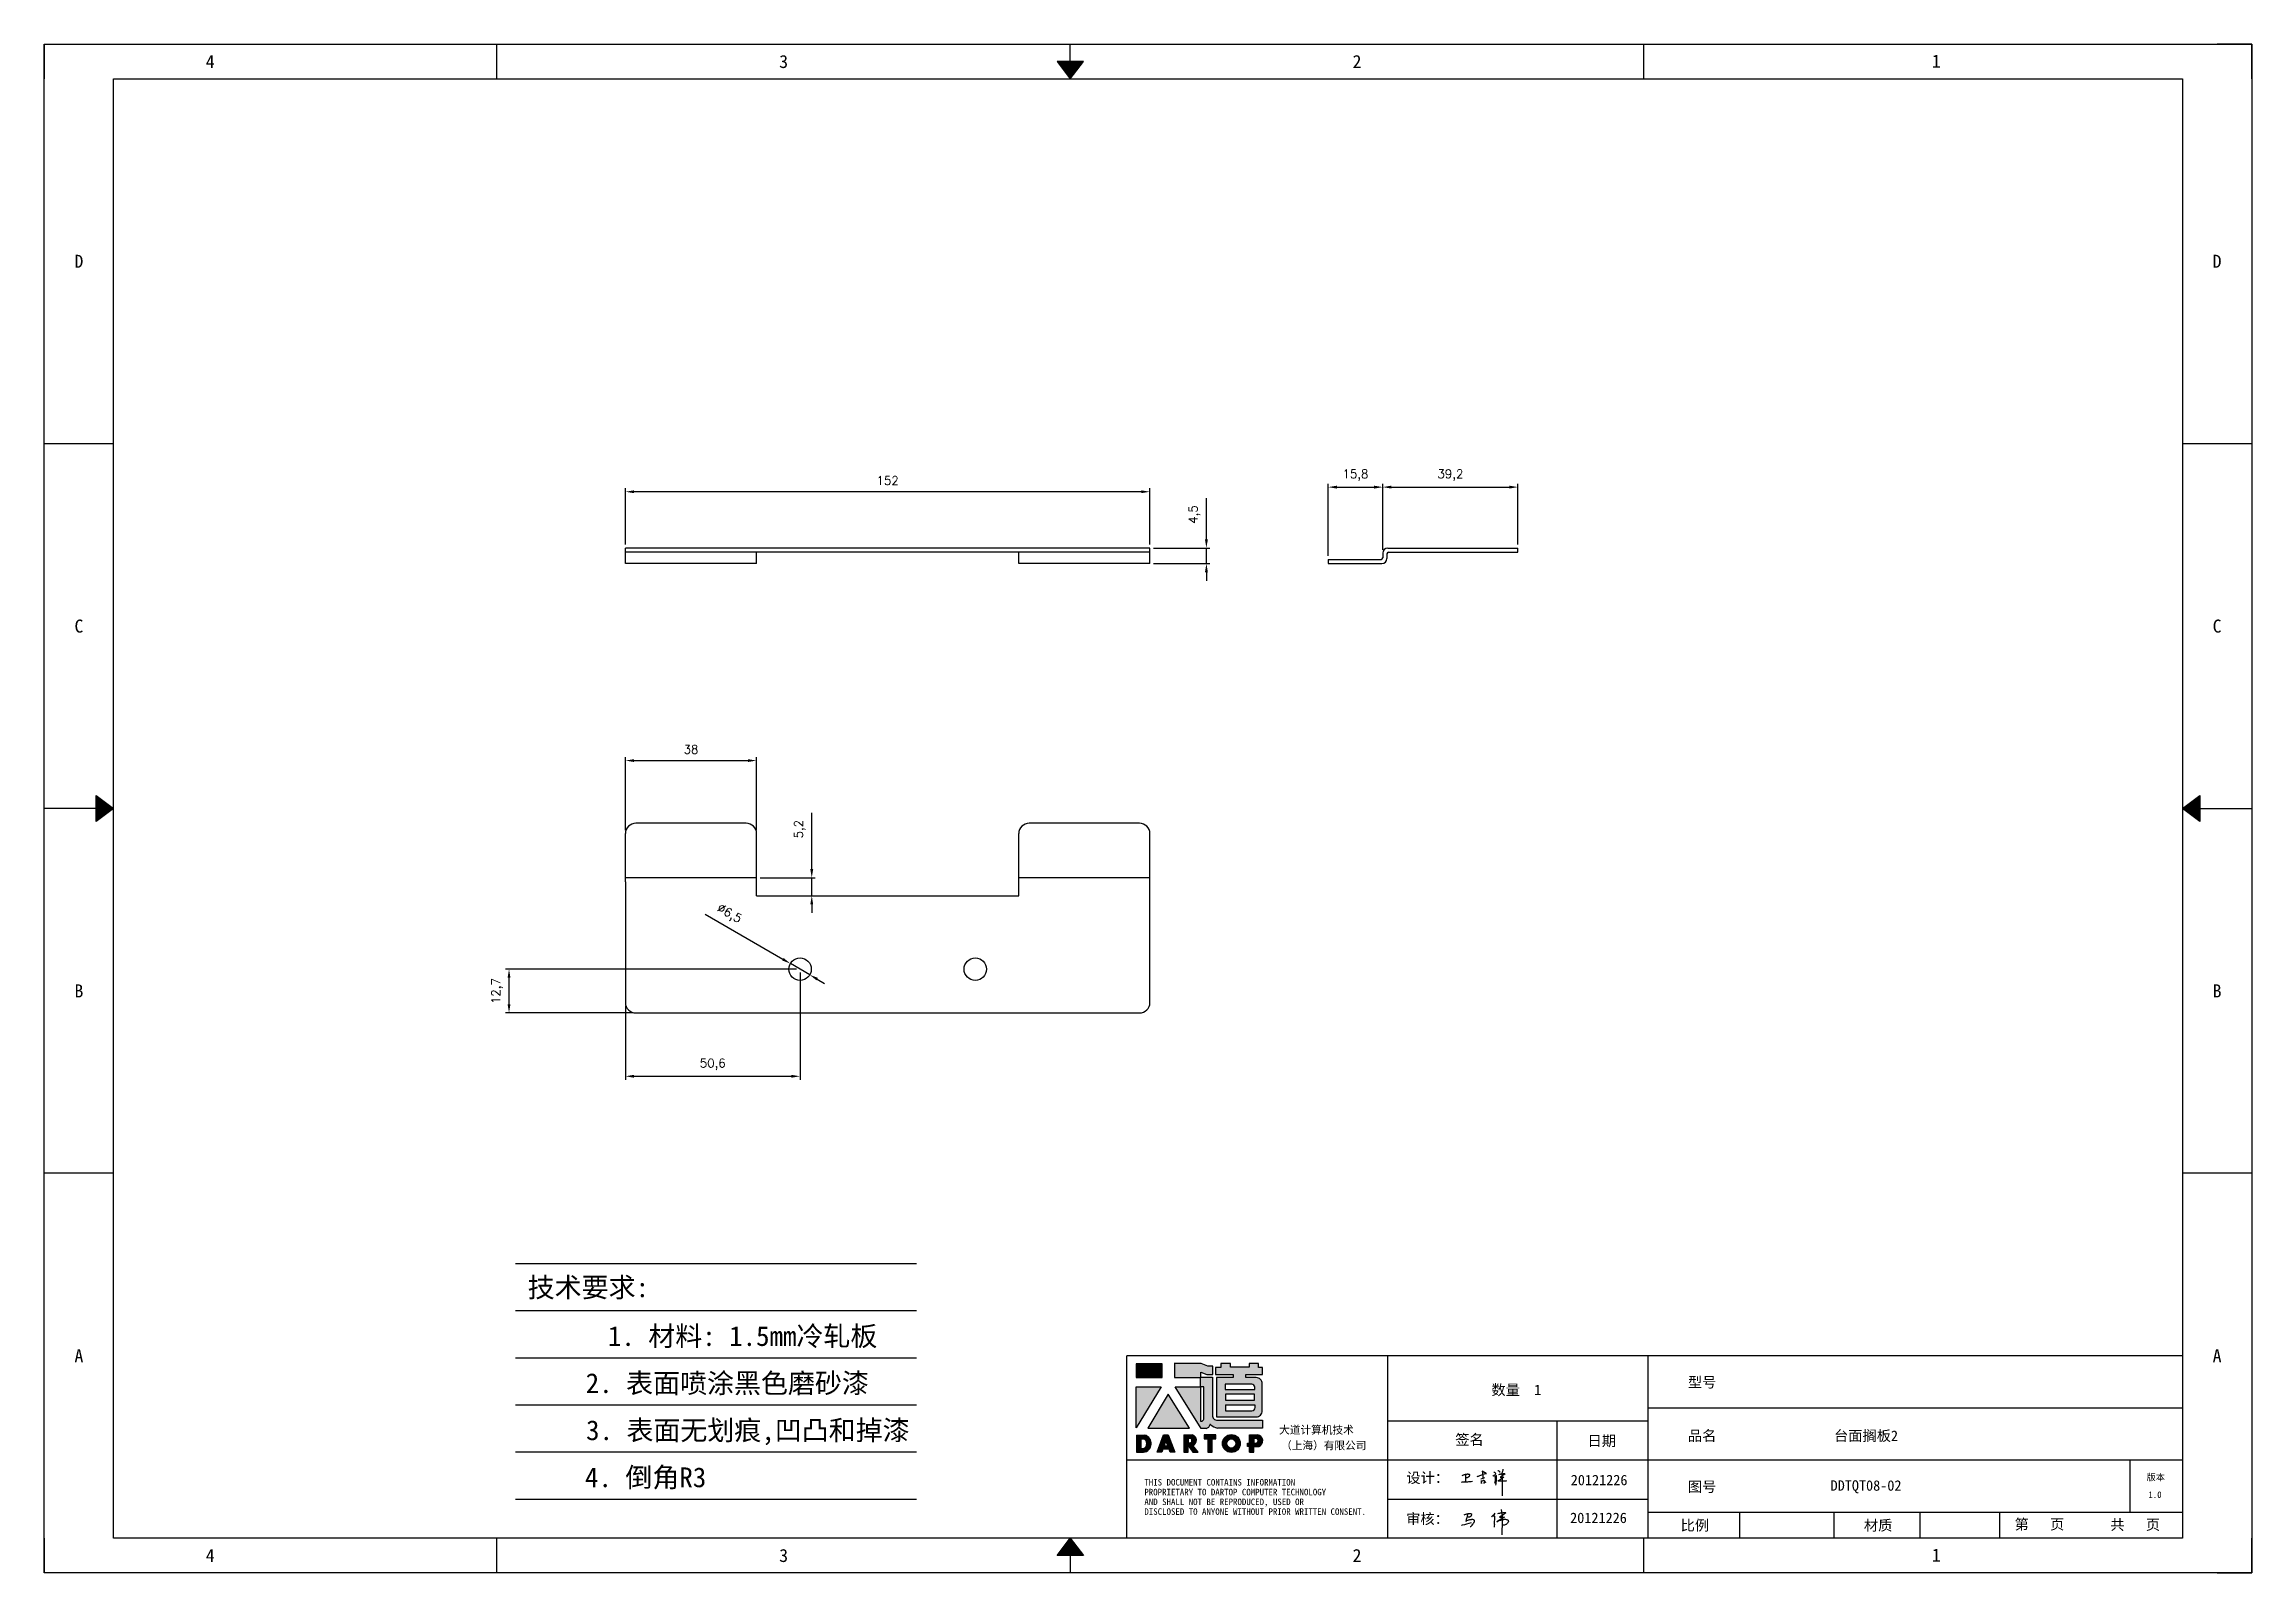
# Model space of a CAD drawing. Header units: millimetres. Extents: x 25928 to 50356, y -44172 to 20163.
# Drawn here: x 30115 to 30755, y -44172 to -43729 of the extents above; entities that cross this region are included whole.
import ezdxf
from ezdxf.enums import TextEntityAlignment as Align

# ---------------------------------------------------------------- set-up
doc = ezdxf.new("R2010")
doc.units = ezdxf.units.MM
doc.linetypes.add('DOT', pattern=[0.25, 0, -0.25])
doc.layers.add('4', color=7, linetype='Continuous')
doc.layers.add('print', color=30, linetype='Continuous')
doc.layers.add('dim', color=2, linetype='Continuous', lineweight=9)
doc.styles.add('Dartop', font='')
doc.styles.add('HZ', font='')
doc.styles.add('hzHT', font='simhei.ttf')
doc.styles.get("Standard").update_dxf_attribs({"font": 'txt', "bigfont": 'gbcbig.shx'})
doc.styles.get('Dartop').set_extended_font_data('FangSong_GB2312')
doc.styles.get('HZ').set_extended_font_data('SimSun')
doc.dimstyles.new('0.5small', dxfattribs={"dimtxt": 2.5, "dimasz": 2.5, "dimexe": 1, "dimexo": 1, "dimgap": 2, "dimtad": 1, "dimtxsty": 'Standard', "dimcen": 2.5, "dimadec": 0, "dimazin": 0, "dimtfac": 1, "dimtmove": 0, "dimatfit": 3, "dimfxl": 0, "dimarcsym": 0})

msp = doc.modelspace()

# ---------------------------------------------------------------- texts
at = {"color": 0}
for s, height, style, p in [('4', 3.777, 'Dartop', (30162.905, -43733.817)), ('3', 3.777, 'Dartop', (30329.093, -43733.817)), ('2', 3.777, 'Dartop', (30495.281, -43733.817)), ('1', 3.777, 'Dartop', (30663.191, -43733.697)), ('D', 3.777, 'Dartop', (30124.843, -43791.731)), ('D', 3.777, 'Dartop', (30744.564, -43791.731)), ('C', 3.777, 'Dartop', (30124.843, -43897.487)), ('C', 3.777, 'Dartop', (30744.564, -43897.487)), ('B', 3.777, 'Dartop', (30124.843, -44003.243)), ('B', 3.777, 'Dartop', (30744.564, -44003.243)), ('A', 3.777, 'Dartop', (30124.843, -44109)), ('A', 3.777, 'Dartop', (30744.564, -44109)), ('数量  1', 3.0216, 'hzHT', (30541.458, -44118.904)), ('型号', 3.0216, 'hzHT', (30595.311, -44116.685)), ('签名', 3.0216, 'hzHT', (30527.885, -44133.304)), ('品名', 3.0216, 'hzHT', (30595.311, -44132.197)), ('台面搁板2', 3.0216, 'hzHT', (30642.819, -44132.197)), ('日期', 3.0216, 'hzHT', (30566.226, -44133.676)), ('20121226', 3.0216, 'hzHT', (30565.45, -44145.036)), ('版本', 1.8885, 'hzHT', (30726.792, -44144.229)), ('图号', 3.0216, 'hzHT', (30595.311, -44146.966)), ('DDTQT08-02', 3.0216, 'hzHT', (30642.819, -44146.626)), ('1.0', 1.8885, 'Dartop', (30726.565, -44149.276)), ('20121226', 3.0216, 'hzHT', (30565.27, -44156)), ('比例', 3.0216, 'hzHT', (30593.204, -44158.179)), ('材质', 3.0216, 'hzHT', (30646.329, -44158.179)), ('第   页', 3.0216, 'hzHT', (30693.071, -44157.866)), ('共   页', 3.0216, 'hzHT', (30720.827, -44157.976)), ('4', 3.777, 'Dartop', (30162.905, -44166.914)), ('3', 3.777, 'Dartop', (30329.093, -44166.914)), ('2', 3.777, 'Dartop', (30495.281, -44166.914)), ('1', 3.777, 'Dartop', (30663.191, -44166.794))]:
    msp.add_text(s, height=height, dxfattribs=dict(at, style=style)).set_placement(p, align=Align.MIDDLE_CENTER)
at = {"style": 'HZ'}
for s, p in [('技术要求:', (30272.5, -44089.18)), ('     1. 材料: 1.5mm冷轧板', (30307.467, -44103.301)), ('    2. 表面喷涂黑色磨砂漆', (30304.967, -44116.951)), ('3. 表面无划痕,凹凸和掉漆', (30318.732, -44130.601)), ('4. 倒角R3           ', (30310.546, -44144.251))]:
    msp.add_text(s, height=5.733, dxfattribs=at).set_placement(p, align=Align.MIDDLE_CENTER)
at = {"color": 0, "style": 'hzHT'}
for s, height, p in [('设计：', 3.0216, (30509.581, -44145.893)), ('AND SHALL NOT BE REPRODUCED, USED OR', 1.8885, (30433.653, -44152.303)), ('THIS DOCUMENT CONTAINS INFORMATION', 1.8885, (30433.653, -44146.637)), ('PROPRIETARY TO DARTOP COMPUTER TECHNOLOGY', 1.8885, (30433.653, -44149.47)), ('DISCLOSED TO ANYONE WITHOUT PRIOR WRITTEN CONSENT.', 1.8885, (30433.653, -44155.136)), ('审核：', 3.0216, (30509.536, -44157.792))]:
    msp.add_text(s, height=height, dxfattribs=at).set_placement(p)
at = {"layer": '4', "color": 0, "style": 'hzHT'}
for s, p in [('大道计算机技术', (30472.712, -44131.637)), ('（上海）有限公司', (30473.282, -44136.154))]:
    msp.add_text(s, height=2.2662, dxfattribs=at).set_placement(p)

# ---------------------------------------------------------------- blocks, each defined once
blk = doc.blocks.new('*U660')
at = {"color": 254, "linetype": 'Continuous', "extrusion": (0, 0, -1)}
for points in [[(-17, 0.333), (-16.812, 0.25), (-17, 0.5)], [(-17, 0.333), (-17.188, 0.25), (-16.812, 0.25)], [(-17, 0.333), (-17, 0.5), (-17.188, 0.25)]]:
    blk.add_solid(points, dxfattribs=at)
blk = doc.blocks.new('*U659')
at = {"color": 254, "linetype": 'Continuous', "extrusion": (0, 0, -1)}
for points in [[(-33.167, 11), (-33, 11), (-33.25, 11.188)], [(-33.167, 11), (-33.25, 11.188), (-33.25, 10.812)], [(-33.167, 11), (-33.25, 10.812), (-33, 11)]]:
    blk.add_solid(points, dxfattribs=at)
blk = doc.blocks.new('*U661')
at = {"color": 254, "linetype": 'Continuous'}
for points in [[(17, 21.667), (17.188, 21.75), (16.812, 21.75)], [(17, 21.667), (16.812, 21.75), (17, 21.5)], [(17, 21.667), (17, 21.5), (17.188, 21.75)]]:
    blk.add_solid(points, dxfattribs=at)
blk = doc.blocks.new('*U658')
at = {"color": 254, "linetype": 'Continuous', "extrusion": (0, 0, -1)}
for points in [[(-0.833, 11), (-0.75, 10.812), (-0.75, 11.188)], [(-0.833, 11), (-0.75, 11.188), (-1, 11)], [(-0.833, 11), (-1, 11), (-0.75, 10.812)]]:
    blk.add_solid(points, dxfattribs=at)
blk = doc.blocks.new('dadao')
for p, q in [((48, 19.2), (44.9, 10.4)), ((44.9, 10.4), (51.2, 10.4)), ((51.2, 10.4), (48, 19.2))]:
    blk.add_line(p, q)
for points in [[(41.8, 121.6), (41.8, 143.7), (-0.4, 143.7), (-0.4, 121.6), (41.8, 121.6)], [(104.8, 122), (104.8, 130.3), (114.1, 126.3), (124.2, 126.3), (124.2, 139.6), (115.9, 139.6), (105.1, 143.9), (61.5, 143.9)], [(61.7, 144), (61.7, 121.3), (103.9, 121.3)], [(113.4, 38.7), (105.1, 38.7), (63, 106.5), (103.9, 106.5), (103.9, 120.9), (103.9, 121.3)], [(109.7, 53.6), (109.7, 106.2), (104.3, 106.2), (104.3, 50.4), (106.6, 50.4)], [(144.6, 94.4), (144.6, 84.8), (192, 84.8), (192, 94.1), (144.9, 94.1)], [(120.2, 45), (119.5, 45), (119.5, 44.6)], [(0, 28), (0, 0), (11.8, 0)], [(0.1, 28), (14, 28)], [(7.1, 21.8), (7.1, 6.1), (12, 6.1)], [(7.1, 21.8), (11.4, 21.8)], [(76.8, 28.2), (76.8, 0), (84.1, 0), (84.1, 11.1), (91.6, -0.1), (100.3, -0.1), (91.7, 11.1)], [(76.8, 28.2), (90.6, 28.2)], [(84, 22.7), (84, 15.3), (87.2, 15.3)], [(84, 22.7), (87.3, 22.7)], [(183.7, 0), (183.7, 9.6), (180.6, 9.6), (180.6, 14.9), (183.8, 14.9), (183.8, 28.1), (196.1, 28.1), (196.5, 28.1)], [(183.7, 0), (190.9, 0), (190.9, 9.6), (198.8, 9.6)], [(194.9, 22.3), (190.8, 22.3), (190.8, 15), (194.4, 15)]]:
    blk.add_lwpolyline(points)
blk.add_lwpolyline([(137.1, 144.2), (137.1, 137.9), (128.3, 137.9), (128.3, 126.5), (157.3, 126.5), (157.3, 121.5), (130.3, 121.5), (130.3, 57.5), (194.4, 57.5, 0.414214), (204.4, 67.5), (204.4, 111.3, 0.414214), (194.4, 121.3), (177.5, 121.3), (177.5, 126.3), (204.7, 126.3), (204.7, 137.7), (198.2, 137.7), (198.2, 143.9), (183.3, 143.9), (183.3, 138), (153, 138), (153, 144.2), (137.1, 144.2)], format="xyb", close=True)
for points in [[(104.8, 122), (123.4, 122), (123.4, 60, 0.414214), (131.4, 52), (204.8, 52), (204.8, 39.1), (131.7, 39.1)], [(144.3, 110.8), (144.3, 101.8), (192.3, 101.8), (192.3, 105.5, 0.414214), (187.3, 110.5), (144.3, 110.5)], [(144.6, 77), (144.6, 67.5), (187.6, 67.5, 0.414214), (192.6, 72.5), (192.6, 76.4), (144.6, 76.4)]]:
    blk.add_lwpolyline(points, format="xyb")
for points in [[(-0.3, 106.2), (40.4, 106.2), (-0.3, 39.7), (-0.3, 106.2)], [(51.7, 94.1), (18.4, 39.3), (86.2, 39.3)], [(43.8, 28.2), (51.8, 28.2), (62.6, -0.1), (55, -0.1), (53.2, 5), (42.9, 5), (41.1, 0), (33.6, 0)], [(110, 28.1), (110, 21.9), (116, 21.9), (116, -0.1), (123.2, -0.1), (123.2, 22), (129.2, 22), (129.2, 28.1), (110, 28.1)]]:
    blk.add_lwpolyline(points, close=True)
for radius in [14.5, 7.44]:
    blk.add_circle((154.2, 14.2), radius)
for centre, radius, start, end in [((99.2, 60.7), 12.6, 305.6399, 325.969), ((111.6, 46.7), 8.19, 282.9811, 347.6627), ((136, 61.7), 22.9, 226.7358, 259.3209), ((8.5, 13.9), 8.49, 294.2143, 69.7177), ((9.6, 14.2), 14.4, 278.6604, 72.3203), ((86.4, 19), 3.8, 282.527, 76.7196), ((88.6, 19.4), 8.95, 290.6073, 77.2124), ((193.7, 18.7), 3.8, 280.9891, 72.5513), ((195.7, 18.6), 9.51, 288.8959, 85.2442)]:
    blk.add_arc(centre, radius, start, end)
blk = doc.blocks.new('h')
for p, q in [((20768.1, -2360.9), (20773, -2359.1)), ((20769.5, -2366.9), (20769.8, -2370.6)), ((20769.8, -2370.6), (20770.9, -2378)), ((20770.9, -2378), (20771.5, -2370.6)), ((20772.4, -2369.3), (20774.9, -2367.8)), ((20773, -2359.1), (20784.1, -2355.2)), ((20773.3, -2331.8), (20775.3, -2338.7)), ((20789.1, -2340.9), (20773.5, -2331.9)), ((20775.3, -2338.7), (20775.6, -2351.2)), ((20775.6, -2351.2), (20775.5, -2357.3)), ((20782.2, -2369.2), (20780, -2377.1)), ((20780, -2377.1), (20788.3, -2371.3)), ((20780.1, -2366.4), (20780.8, -2366.4)), ((20781.9, -2367.4), (20782.2, -2369.2)), ((20845.7, -2343.5), (20848.4, -2353)), ((20848.9, -2370.3), (20847.9, -2424)), ((20848.4, -2353), (20848.9, -2370.3))]:
    blk.add_line(p, q)
for points in [[(20696.6, -2372.4, 0.002073), (20710.6, -2371.9, 0.016137), (20719.6, -2371.3, 0.008314), (20736.9, -2369.3)], [(20699.1, -2348.2, -0.029745), (20704.6, -2345.4, -0.046842), (20708.4, -2344.2, -0.00919), (20714.3, -2343, -0.018517), (20717.2, -2342.5, -0.037841), (20720.3, -2342.4, -0.039541), (20723.2, -2342.8, -0.149785), (20726, -2344.3, -0.204935), (20726.9, -2346.6, -0.074872), (20726.5, -2348.3, -0.061615), (20725.6, -2350.3, -0.034204), (20723.8, -2352.6, -0.045776), (20722.3, -2354.1, -0.054985), (20720.4, -2355.3, -0.036348), (20717.3, -2356.5, -0.067752), (20715.7, -2356.8, -0.043553), (20713.2, -2356.7)], [(20755, -2351.9, -0.024077), (20759.9, -2350.1, -0.013147), (20768.7, -2346.5, -0.00522), (20775.4, -2344.1, -0.018517), (20777.3, -2343.4, -0.008274), (20786.3, -2341, -0.039541), (20788.3, -2340.8, -0.079216), (20789.4, -2341, -0.204935)], [(20813.5, -2350.1, 0.007348), (20815.9, -2348.7, 0.008421), (20818, -2347.3, 0.009459), (20819.7, -2346.2, -0.016325), (20820.7, -2345.5, -0.173771), (20821.8, -2345.3, -0.085159), (20823.9, -2346, -0.125883), (20826, -2347.9, -0.160659), (20826.6, -2350.1, -0.010447), (20826.5, -2352.3, -0.008247), (20826.2, -2355.1, -0.002698), (20825.3, -2374, 0.001562), (20823.9, -2383.7, 0.016137)], [(20816.8, -2335, -0.053561), (20819.6, -2336.1, -0.075272), (20821.3, -2337.3, -0.005295), (20822.5, -2338.5, -0.009337), (20823.1, -2339.1, -0.026146), (20823.7, -2339.8, -0.016644), (20824.5, -2340.9)], [(20832.1, -2329.2, -0.053561), (20834.9, -2330.3, -0.075272), (20836.7, -2331.5, -0.005295), (20837.8, -2332.6, -0.009337), (20838.5, -2333.3, -0.026146), (20839, -2334, -0.016644), (20839.8, -2335.1)], [(20836, -2343.7, -0.02797), (20842.1, -2342.6, -0.048868), (20845.6, -2342.2, -0.00919), (20851.1, -2341.4, -0.018517), (20853.9, -2341.1, -0.037841), (20856.7, -2341.2, -0.039541), (20859.4, -2341.6, -0.018282), (20840.6, -2354.7, -0.000937)], [(20847.6, -2340.2, 0.021784), (20849.6, -2335.9, 0.028296), (20850.8, -2332.4, 0.008136), (20851.9, -2328.2, 0.028913), (20852.2, -2327, 0.08193), (20852.1, -2325.9, 0.075058), (20851.7, -2324.7, 0.275043)]]:
    blk.add_lwpolyline(points, format="xyb")
for points in [[(20711.3, -2343.5), (20711.3, -2343.5), (20711.5, -2355.8), (20710.7, -2368), (20710.6, -2371.9)], [(20821.5, -2350.6), (20822.4, -2359.2), (20822.2, -2364.9), (20821.7, -2369), (20821.3, -2376.3), (20823.6, -2368.5), (20827.2, -2366.3), (20829.5, -2366.3)], [(20840.6, -2354.7), (20850, -2354.7), (20855, -2354.3), (20845.9, -2361.1), (20840.5, -2364), (20833, -2367.5), (20863.2, -2367.4), (20865.9, -2367.3)]]:
    blk.add_lwpolyline(points)
for centre, radius, start, end in [((20773.7, -2371.2), 2.3, 121.9907, 163.60158), ((20787.5, -2406), 40.3, 100.61827, 108.24823), ((20780.8, -2367.6), 1.15, 9.4675, 90)]:
    blk.add_arc(centre, radius, start, end)
blk = doc.blocks.new('*D767')
at = {"layer": 'Defpoints', "color": 0}
for p in [(30541.94, -43857.2), (30541.94, -43874.86), (30502.74, -43876.36)]:
    blk.add_point(p, dxfattribs=at)
at = {"layer": 'dim', "color": 0, "lineweight": -2}
for p, q in [((30502.74, -43875.36), (30502.74, -43856.2)), ((30541.94, -43873.86), (30541.94, -43856.2)), ((30505.24, -43857.2), (30539.44, -43857.2))]:
    blk.add_line(p, q, dxfattribs=at)
at = {"layer": 'dim', "color": 0}
for points in [[(30505.24, -43856.78), (30505.24, -43857.62), (30502.74, -43857.2)], [(30539.44, -43856.78), (30539.44, -43857.62), (30541.94, -43857.2)]]:
    blk.add_solid(points, dxfattribs=at)
at = {"layer": 'dim', "color": 0, "insert": (30522.34, -43853.74), "char_height": 2.5, "attachment_point": 5}
blk.add_mtext('39,2', dxfattribs=at)
blk = doc.blocks.new('*D768')
at = {"layer": 'Defpoints', "color": 0}
for p in [(30502.74, -43857.2), (30486.94, -43878.16), (30502.74, -43876.36)]:
    blk.add_point(p, dxfattribs=at)
at = {"layer": 'dim', "color": 0, "lineweight": -2}
for p, q in [((30486.94, -43877.16), (30486.94, -43856.2)), ((30502.74, -43875.36), (30502.74, -43856.2)), ((30489.44, -43857.2), (30500.24, -43857.2))]:
    blk.add_line(p, q, dxfattribs=at)
at = {"layer": 'dim', "color": 0}
for points in [[(30489.44, -43856.78), (30489.44, -43857.62), (30486.94, -43857.2)], [(30500.24, -43856.78), (30500.24, -43857.62), (30502.74, -43857.2)]]:
    blk.add_solid(points, dxfattribs=at)
at = {"layer": 'dim', "color": 0, "insert": (30494.84, -43853.74), "char_height": 2.5, "attachment_point": 5}
blk.add_mtext('15,8', dxfattribs=at)
blk = doc.blocks.new('*D769')
at = {"layer": 'Defpoints', "color": 0}
for p in [(30321.25, -43936.48), (30283.25, -43957.64), (30321.25, -43957.64)]:
    blk.add_point(p, dxfattribs=at)
at = {"layer": 'dim', "color": 0, "lineweight": -2}
for p, q in [((30283.25, -43956.64), (30283.25, -43935.48)), ((30285.75, -43936.48), (30318.75, -43936.48)), ((30321.25, -43956.64), (30321.25, -43935.48))]:
    blk.add_line(p, q, dxfattribs=at)
at = {"layer": 'dim', "color": 0}
for points in [[(30285.75, -43936.06), (30285.75, -43936.89), (30283.25, -43936.48)], [(30318.75, -43936.06), (30318.75, -43936.89), (30321.25, -43936.48)]]:
    blk.add_solid(points, dxfattribs=at)
at = {"layer": 'dim', "color": 0, "insert": (30302.25, -43933.23), "char_height": 2.5, "attachment_point": 5}
blk.add_mtext('38', dxfattribs=at)
blk = doc.blocks.new('*D770')
at = {"layer": 'Defpoints', "color": 0}
for p in [(30321.25, -43970.44), (30321.25, -43975.64), (30337.25, -43975.64)]:
    blk.add_point(p, dxfattribs=at)
at = {"layer": 'dim', "color": 0, "lineweight": -2}
for p, q in [((30337.25, -43967.94), (30337.25, -43951.65)), ((30322.25, -43970.44), (30338.25, -43970.44)), ((30337.25, -43975.64), (30337.25, -43970.44)), ((30322.25, -43975.64), (30338.25, -43975.64)), ((30337.25, -43978.14), (30337.25, -43980.64))]:
    blk.add_line(p, q, dxfattribs=at)
at = {"layer": 'dim', "color": 0}
for points in [[(30336.83, -43967.94), (30337.66, -43967.94), (30337.25, -43970.44)], [(30336.83, -43978.14), (30337.66, -43978.14), (30337.25, -43975.64)]]:
    blk.add_solid(points, dxfattribs=at)
at = {"layer": 'dim', "color": 0, "insert": (30333.79, -43956.36), "char_height": 2.5, "attachment_point": 5, "rotation": 90}
blk.add_mtext('5,2', dxfattribs=at)
blk = doc.blocks.new('*D771')
at = {"layer": 'Defpoints', "color": 0}
for p in [(30435.25, -43874.86), (30451.63, -43874.86), (30435.25, -43879.36)]:
    blk.add_point(p, dxfattribs=at)
at = {"layer": 'dim', "color": 0, "lineweight": -2}
for p, q in [((30451.63, -43872.36), (30451.63, -43860.44)), ((30436.25, -43874.86), (30452.63, -43874.86)), ((30451.63, -43879.36), (30451.63, -43874.86)), ((30436.25, -43879.36), (30452.63, -43879.36)), ((30451.63, -43881.86), (30451.63, -43884.36))]:
    blk.add_line(p, q, dxfattribs=at)
at = {"layer": 'dim', "color": 0}
for points in [[(30451.21, -43872.36), (30452.05, -43872.36), (30451.63, -43874.86)], [(30451.21, -43881.86), (30452.05, -43881.86), (30451.63, -43879.36)]]:
    blk.add_solid(points, dxfattribs=at)
at = {"layer": 'dim', "color": 0, "insert": (30448.17, -43865.15), "char_height": 2.5, "attachment_point": 5, "rotation": 90}
blk.add_mtext('4,5', dxfattribs=at)
blk = doc.blocks.new('*D772')
at = {"layer": 'Defpoints', "color": 0}
for p in [(30283.25, -43858.54), (30283.25, -43874.86), (30435.25, -43874.86)]:
    blk.add_point(p, dxfattribs=at)
at = {"layer": 'dim', "color": 0, "lineweight": -2}
for p, q in [((30283.25, -43873.86), (30283.25, -43857.54)), ((30432.75, -43858.54), (30285.75, -43858.54)), ((30435.25, -43873.86), (30435.25, -43857.54))]:
    blk.add_line(p, q, dxfattribs=at)
at = {"layer": 'dim', "color": 0}
for points in [[(30285.75, -43858.12), (30285.75, -43858.96), (30283.25, -43858.54)], [(30432.75, -43858.12), (30432.75, -43858.96), (30435.25, -43858.54)]]:
    blk.add_solid(points, dxfattribs=at)
at = {"layer": 'dim', "color": 0, "insert": (30359.25, -43855.29), "char_height": 2.5, "attachment_point": 5}
blk.add_mtext('152', dxfattribs=at)
blk = doc.blocks.new('*D773')
at = {"layer": 'Defpoints', "color": 0}
for p in [(30331.04, -43995.31), (30336.66, -43998.57)]:
    blk.add_point(p, dxfattribs=at)
at = {"layer": 'dim', "color": 0, "lineweight": -2}
for p, q in [((30306.37, -43981.02), (30328.88, -43994.06)), ((30336.66, -43998.57), (30331.04, -43995.31)), ((30338.83, -43999.83), (30340.99, -44001.08))]:
    blk.add_line(p, q, dxfattribs=at)
at = {"layer": 'dim', "color": 0}
for points in [[(30329.08, -43993.7), (30328.67, -43994.42), (30331.04, -43995.31)], [(30339.03, -43999.47), (30338.62, -44000.19), (30336.66, -43998.57)]]:
    blk.add_solid(points, dxfattribs=at)
at = {"layer": 'dim', "color": 0, "insert": (30313.26, -43981.01), "char_height": 2.5, "attachment_point": 5, "rotation": 329.90799}
blk.add_mtext('∅6,5', dxfattribs=at)
blk = doc.blocks.new('*D774')
at = {"layer": 'Defpoints', "color": 0}
for p in [(30333.85, -43996.94), (30283.25, -44006.64), (30333.85, -44027.99)]:
    blk.add_point(p, dxfattribs=at)
at = {"layer": 'dim', "color": 0, "lineweight": -2}
for p, q in [((30333.85, -43997.94), (30333.85, -44028.99)), ((30283.25, -44007.64), (30283.25, -44028.99)), ((30285.75, -44027.99), (30331.35, -44027.99))]:
    blk.add_line(p, q, dxfattribs=at)
at = {"layer": 'dim', "color": 0}
for points in [[(30285.75, -44027.58), (30285.75, -44028.41), (30283.25, -44027.99)], [(30331.35, -44027.58), (30331.35, -44028.41), (30333.85, -44027.99)]]:
    blk.add_solid(points, dxfattribs=at)
at = {"layer": 'dim', "color": 0, "insert": (30308.55, -44024.54), "char_height": 2.5, "attachment_point": 5}
blk.add_mtext('50,6', dxfattribs=at)
blk = doc.blocks.new('*D775')
at = {"layer": 'Defpoints', "color": 0}
for p in [(30249.51, -43996.94), (30333.85, -43996.94), (30286.25, -44009.64)]:
    blk.add_point(p, dxfattribs=at)
at = {"layer": 'dim', "color": 0, "lineweight": -2}
for p, q in [((30332.85, -43996.94), (30248.51, -43996.94)), ((30249.51, -44007.14), (30249.51, -43999.44)), ((30285.25, -44009.64), (30248.51, -44009.64))]:
    blk.add_line(p, q, dxfattribs=at)
at = {"layer": 'dim', "color": 0}
for points in [[(30249.09, -43999.44), (30249.92, -43999.44), (30249.51, -43996.94)], [(30249.09, -44007.14), (30249.92, -44007.14), (30249.51, -44009.64)]]:
    blk.add_solid(points, dxfattribs=at)
at = {"layer": 'dim', "color": 0, "insert": (30246.05, -44003.29), "char_height": 2.5, "attachment_point": 5, "rotation": 90}
blk.add_mtext('12,7', dxfattribs=at)

# ---------------------------------------------------------------- dimensions: what is measured, and where the dimension line sits
at = {"layer": 'dim'}
for base, p1, p2, picture, middle in [((30283.251, -43858.539), (30435.251, -43874.856), (30283.251, -43874.856), '*D772', (30359.251, -43855.289)), ((30502.738, -43857.201), (30486.938, -43878.156), (30502.738, -43876.356), '*D768', (30494.838, -43853.743)), ((30541.938, -43857.201), (30502.738, -43876.356), (30541.938, -43874.856), '*D767', (30522.338, -43853.743)), ((30321.251, -43936.476), (30283.251, -43957.644), (30321.251, -43957.644), '*D769', (30302.251, -43933.226)), ((30333.851, -44027.994), (30283.251, -44006.644), (30333.851, -43996.944), '*D774', (30308.551, -44024.536))]:
    dim = msp.add_linear_dim(base=base, p1=p1, p2=p2, dimstyle='0.5small', override={"dimpost": '\\X'}, dxfattribs=at)
    dim.commit()
    dim.dimension.update_dxf_attribs({"geometry": picture, "text_midpoint": middle})
for base, p1, p2, picture, middle in [((30451.629, -43874.856), (30435.251, -43879.356), (30435.251, -43874.856), '*D771', (30448.171, -43865.148)), ((30249.507, -43996.944), (30286.251, -44009.644), (30333.851, -43996.944), '*D775', (30246.048, -44003.294))]:
    dim = msp.add_linear_dim(base=base, p1=p1, p2=p2, angle=90, dimstyle='0.5small', override={"dimpost": '\\X'}, dxfattribs=at)
    dim.commit()
    dim.dimension.update_dxf_attribs({"geometry": picture, "text_midpoint": middle})
dim = msp.add_linear_dim(base=(30337.247, -43975.644), p1=(30321.251, -43970.444), p2=(30321.251, -43975.644), angle=90, dimstyle='0.5small', override={"dimpost": '\\X'}, dxfattribs=at)
dim.commit()
dim.dimension.update_dxf_attribs({"geometry": '*D770', "text_midpoint": (30337.247, -43956.36), "dimtype": 160})
dim = msp.add_diameter_dim_2p(p1=(30336.663, -43998.573), p2=(30331.039, -43995.314), dimstyle='0.5small', override={"dimpost": '\\X'}, dxfattribs=at)
dim.commit()
dim.dimension.update_dxf_attribs({"geometry": '*D773', "text_midpoint": (30311.521, -43984.004), "dimtype": 163})

# ---------------------------------------------------------------- hatches: boundary and pattern name
for points in [[(30438.795, -44111.339), (30431.261, -44111.339), (30431.261, -44115.275), (30438.795, -44115.275)], [(30438.552, -44118.029), (30431.281, -44118.029), (30431.281, -44129.9)], [(30440.568, -44120.183), (30434.624, -44129.979), (30446.727, -44129.979)], [(30454.412, -44131.984), (30450.972, -44131.984), (30450.972, -44133.075), (30452.045, -44133.075), (30452.045, -44137.007), (30453.33, -44137.007), (30453.33, -44133.072), (30454.412, -44133.072)]]:
    msp.add_hatch(color=0).paths.add_polyline_path(points)
h = msp.add_hatch(color=0)
h.paths.add_polyline_path([(30450.053, -44113.731), (30451.716, -44114.449), (30453.514, -44114.449), (30453.514, -44112.07), (30452.031, -44112.07), (30450.098, -44111.307), (30442.355, -44111.307), (30442.355, -44115.33), (30449.889, -44115.33), (30449.889, -44115.412), (30449.889, -44117.984), (30442.583, -44117.984), (30450.098, -44130.078), (30451.586, -44130.078, 0.2793748), (30452.672, -44129.021), (30452.672, -44128.965), (30452.803, -44128.965, 0.1431454), (30454.852, -44130.008), (30467.911, -44130.008), (30467.911, -44127.714), (30454.796, -44127.714, -0.4142136), (30453.368, -44126.286), (30453.368, -44115.203), (30450.053, -44115.203)])
h.paths.add_polyline_path([(30449.965, -44118.035), (30450.922, -44118.035), (30450.922, -44127.422, -0.0889357), (30450.367, -44127.992), (30449.962, -44127.992)], flags=16)
h = msp.add_hatch(color=0)
h.paths.add_polyline_path([(30467.888, -44112.403), (30466.726, -44112.403), (30466.726, -44111.298), (30464.07, -44111.298), (30464.07, -44112.348), (30458.649, -44112.348), (30458.649, -44111.242), (30455.809, -44111.242), (30455.809, -44112.368), (30454.24, -44112.368), (30454.24, -44114.406), (30459.418, -44114.406), (30459.418, -44115.307), (30454.593, -44115.307), (30454.593, -44126.717), (30466.047, -44126.717, 0.4142136), (30467.833, -44124.931), (30467.833, -44117.118, 0.4142136), (30466.047, -44115.332), (30463.019, -44115.332), (30463.019, -44114.448), (30467.888, -44114.448)])
h.paths.add_polyline_path([(30464.782, -44117.266, -0.4142136), (30465.675, -44118.159), (30465.675, -44118.814), (30457.099, -44118.814), (30457.099, -44117.266)], flags=16)
h.paths.add_polyline_path([(30465.62, -44120.195), (30465.62, -44121.853), (30457.155, -44121.853), (30457.155, -44120.195)], flags=16)
h.paths.add_polyline_path([(30465.73, -44123.346), (30465.73, -44124.056, -0.4142136), (30464.837, -44124.948), (30457.155, -44124.948), (30457.155, -44123.346)], flags=16)
h = msp.add_hatch(color=0)
h.paths.add_polyline_path([(30433.829, -44132.002), (30431.335, -44132.002), (30431.335, -44136.992), (30433.436, -44136.992, 0.7930159)])
h.paths.add_polyline_path([(30433.473, -44135.899), (30432.6, -44135.899), (30432.6, -44133.095), (30433.376, -44133.095, -0.6713609)], flags=16)
h = msp.add_hatch(color=0)
h.paths.add_polyline_path([(30440.587, -44131.961), (30439.163, -44131.961), (30437.332, -44136.998), (30438.681, -44136.998), (30438.998, -44136.105), (30440.825, -44136.105), (30441.149, -44137.008), (30442.508, -44137.008)])
h.paths.add_polyline_path([(30440.476, -44135.143), (30439.344, -44135.143), (30439.899, -44133.56)], flags=16)
h = msp.add_hatch(color=0)
h.paths.add_polyline_path([(30447.506, -44131.964), (30445.053, -44131.964), (30445.053, -44137), (30446.349, -44137), (30446.349, -44135.004), (30447.682, -44137.018), (30449.248, -44137.018), (30447.715, -44135.017, 0.7440549)])
h.paths.add_polyline_path([(30446.337, -44134.258), (30446.337, -44132.936), (30446.917, -44132.936, -0.796809), (30446.908, -44134.258)], flags=16)
h = msp.add_hatch(color=0)
h.paths.add_polyline_path([(30456.282, -44134.464, 1), (30461.453, -44134.464, 1)])
h.paths.add_polyline_path([(30460.196, -44134.464, -1), (30457.539, -44134.464, -1)], flags=16)
h = msp.add_hatch(color=0)
h.paths.add_polyline_path([(30466.414, -44131.976), (30466.339, -44131.976), (30464.152, -44131.976), (30464.152, -44134.326), (30463.572, -44134.326), (30463.572, -44135.281), (30464.143, -44135.281), (30464.143, -44136.992), (30465.42, -44136.992), (30465.42, -44135.274), (30466.823, -44135.274, 0.8123038)])
h.paths.add_polyline_path([(30465.401, -44134.32), (30465.401, -44133.005), (30466.127, -44133.005, -0.7782134), (30466.053, -44134.32)], flags=16)

# ---------------------------------------------------------------- linework, layer by layer
at = {"color": 0, "linetype": 'DOT'}
for p, q in [((30114.771, -43728.781), (30744.564, -43728.781)), ((30114.771, -44161.878), (30114.771, -43738.853)), ((30754.636, -43738.853), (30754.636, -44161.878)), ((30744.564, -44171.95), (30114.771, -44171.95))]:
    msp.add_line(p, q, dxfattribs=at)
at = {"color": 0}
for p, q in [((30114.771, -43728.781), (30114.771, -43738.853)), ((30245.999, -43738.853), (30245.999, -43728.781)), ((30412.187, -43733.817), (30412.187, -43728.781)), ((30578.375, -43738.853), (30578.375, -43728.781)), ((30754.636, -43728.781), (30744.564, -43728.781)), ((30754.636, -43738.853), (30754.636, -43728.781)), ((30134.915, -44161.878), (30134.915, -43738.853)), ((30134.915, -43738.853), (30734.492, -43738.853)), ((30734.492, -43738.853), (30734.492, -44161.878)), ((30134.915, -43844.609), (30114.771, -43844.609)), ((30754.636, -43844.609), (30734.492, -43844.609)), ((30129.879, -43950.365), (30114.771, -43950.365)), ((30739.528, -43950.365), (30754.636, -43950.365)), ((30134.915, -44056.121), (30114.771, -44056.121)), ((30754.636, -44056.121), (30734.492, -44056.121)), ((30734.492, -44109), (30428.554, -44109)), ((30428.554, -44161.878), (30428.554, -44109)), ((30504.094, -44109), (30504.094, -44161.878)), ((30579.635, -44161.878), (30579.635, -44109)), ((30579.635, -44124.108), (30734.492, -44124.108)), ((30504.094, -44127.885), (30579.635, -44127.885)), ((30553.195, -44127.885), (30553.195, -44161.878)), ((30428.554, -44139.216), (30504.094, -44139.216)), ((30504.094, -44139.216), (30734.492, -44139.216)), ((30719.384, -44154.324), (30719.384, -44139.216)), ((30504.094, -44150.547), (30579.635, -44150.547)), ((30579.635, -44154.324), (30734.492, -44154.324)), ((30606.211, -44161.878), (30606.211, -44154.324)), ((30633.601, -44161.878), (30633.601, -44154.324)), ((30658.5, -44161.878), (30658.5, -44154.324)), ((30681.614, -44161.878), (30681.614, -44154.324)), ((30114.771, -44161.878), (30114.771, -44171.95)), ((30734.492, -44161.878), (30134.915, -44161.878)), ((30245.999, -44171.95), (30245.999, -44161.878)), ((30578.375, -44171.95), (30578.375, -44161.878)), ((30754.636, -44171.95), (30754.636, -44161.878)), ((30412.187, -44166.914), (30412.187, -44171.95)), ((30744.564, -44171.95), (30754.636, -44171.95))]:
    msp.add_line(p, q, dxfattribs=at)
for p, q in [((30435.251, -43874.856), (30283.251, -43874.856)), ((30283.251, -43879.356), (30283.251, -43874.856)), ((30435.251, -43879.356), (30435.251, -43874.856)), ((30504.238, -43874.856), (30541.938, -43874.856)), ((30541.938, -43876.056), (30541.938, -43874.856)), ((30435.251, -43876.056), (30283.251, -43876.056)), ((30321.251, -43879.356), (30283.251, -43879.356)), ((30321.251, -43879.356), (30321.251, -43876.056)), ((30397.251, -43879.356), (30397.251, -43876.056)), ((30435.251, -43879.356), (30397.251, -43879.356)), ((30486.938, -43878.156), (30486.938, -43879.356)), ((30486.938, -43878.156), (30502.238, -43878.156)), ((30486.938, -43879.356), (30502.438, -43879.356)), ((30502.738, -43876.356), (30502.738, -43877.656)), ((30503.938, -43876.556), (30503.938, -43877.856)), ((30504.438, -43876.056), (30541.938, -43876.056)), ((30505.438, -43876.056), (30541.938, -43876.056)), ((30283.251, -43971.644), (30283.251, -43957.644)), ((30318.251, -43954.644), (30286.251, -43954.644)), ((30321.251, -43975.644), (30321.251, -43957.644)), ((30397.251, -43975.644), (30397.251, -43957.644)), ((30432.251, -43954.644), (30400.251, -43954.644)), ((30435.251, -43971.644), (30435.251, -43957.644)), ((30321.251, -43970.444), (30283.251, -43970.444)), ((30435.251, -43970.444), (30397.251, -43970.444)), ((30283.251, -43971.644), (30283.251, -44006.644)), ((30321.251, -43975.644), (30397.251, -43975.644)), ((30435.251, -44006.644), (30435.251, -43971.644)), ((30286.251, -44009.644), (30432.251, -44009.644)), ((30536.536, -44156.711), (30535.793, -44157.113)), ((30537.07, -44156.426), (30536.536, -44156.711)), ((30536.566, -44155.825), (30537.51, -44155.825)), ((30538.013, -44155.779), (30537.07, -44156.426)), ((30537.104, -44153.585), (30537.321, -44155.395)), ((30537.356, -44156.732), (30537.276, -44160.892)), ((30537.321, -44155.395), (30537.356, -44156.732)), ((30537.51, -44155.825), (30538.013, -44155.779))]:
    msp.add_line(p, q)
for points in [[(30412.187, -43738.853), (30415.964, -43733.817), (30408.41, -43733.817), (30412.187, -43738.853)], [(30134.915, -43950.365), (30129.879, -43954.142), (30129.879, -43946.588), (30134.915, -43950.365)], [(30734.492, -43950.365), (30739.528, -43946.588), (30739.528, -43954.142), (30734.492, -43950.365)], [(30412.187, -44161.878), (30415.964, -44166.914), (30408.41, -44166.914), (30412.187, -44161.878)]]:
    msp.add_lwpolyline(points, close=True, dxfattribs=at)
for points in [[(30526.36, -44155.172, -0.029745), (30526.792, -44154.956, -0.0468422), (30527.084, -44154.861, -0.0091902), (30527.541, -44154.769, -0.0185172), (30527.769, -44154.736, -0.0378406), (30528.005, -44154.729, -0.0395413), (30528.23, -44154.757, -0.1497852), (30528.449, -44154.876, -0.2049352), (30528.516, -44155.05, -0.0748717), (30528.49, -44155.186, -0.0616146), (30528.416, -44155.338, -0.0342039), (30528.281, -44155.516, -0.0457759), (30528.16, -44155.632, -0.054985), (30528.013, -44155.724, -0.0363479), (30527.771, -44155.82, -0.0677521), (30527.65, -44155.841, -0.0435534), (30527.459, -44155.831)], [(30535.793, -44157.113, -0.029745), (30536.467, -44156.775, -0.0468422), (30536.923, -44156.628, -0.0091902), (30537.635, -44156.485, -0.0185172), (30537.992, -44156.433, -0.0378406), (30538.36, -44156.421, -0.0395413), (30538.71, -44156.465, -0.1497852), (30539.051, -44156.652, -0.2049352), (30539.156, -44156.922, -0.0748717), (30539.116, -44157.135, -0.0616146), (30539, -44157.372, -0.0342039), (30538.789, -44157.65, -0.0457759), (30538.601, -44157.83, -0.054985), (30538.373, -44157.974, -0.0363479), (30537.995, -44158.124, -0.0677521), (30537.805, -44158.157, -0.0435534), (30537.508, -44158.141)], [(30536.103, -44154.711, -0.0279703), (30536.713, -44154.599, -0.0488679), (30537.067, -44154.561, -0.0091902), (30537.623, -44154.479, -0.0185172), (30537.901, -44154.453, -0.0378406), (30538.186, -44154.459, -0.0395413), (30538.455, -44154.507, -0.0182819), (30536.566, -44155.825, -0.0009369)]]:
    msp.add_lwpolyline(points, format="xyb")
msp.add_lwpolyline([(30527.312, -44154.813), (30527.312, -44154.813), (30527.168, -44155.698), (30526.93, -44156.53), (30526.775, -44157.041)])
for centre in [(30333.851, -43996.944), (30384.651, -43996.944)]:
    msp.add_circle(centre, 3.25)
for centre, radius, start, end in [((30504.238, -43876.356), 1.5, 90, 180), ((30502.238, -43877.656), 0.5, 270, 0), ((30502.438, -43877.856), 1.5, 270, 0), ((30504.438, -43876.556), 0.5, 90, 180), ((30286.251, -43957.644), 3, 90, 180), ((30318.251, -43957.644), 3, 0, 90), ((30400.251, -43957.644), 3, 90, 180), ((30432.251, -43957.644), 3, 0, 90), ((30286.251, -44006.644), 3, 180, 270), ((30432.251, -44006.644), 3, 270, 0), ((30529.214, -44161.263), 4.876, 113.202449, 120.017497), ((30528.07, -44158.593), 1.971, 102.47486, 113.202449), ((30530.926, -44171.505), 15.195, 100.36867, 102.47486), ((30528.865, -44160.242), 3.745, 96.125337, 100.36867), ((30528.666, -44158.382), 1.875, 87.457037, 96.125337), ((30528.673, -44158.225), 1.717, 78.399567, 87.457037), ((30528.915, -44157.043), 0.511, 44.324655, 78.399567), ((30528.551, -44156.788), 0.825, 326.76781, 340.871018), ((30529.078, -44156.885), 0.284, 357.998393, 44.324655), ((30528.801, -44156.875), 0.561, 340.871018, 357.998393), ((30530.571, -44149.18), 7.458, 299.265464, 300.9495), ((30547.467, -44211.693), 57.583, 102.46592, 103.2053), ((30508.225, -44127.858), 38.128, 313.366132, 315.296084), ((30535.042, -44155.711), 0.244, 52.375745, 91.291159), ((30320.594, -44148.794), 214.732, 357.565664, 358.057278), ((30534.959, -44155.673), 0.279, 357.196828, 33.705179), ((30528.67, -44155.261), 6.583, 352.912546, 354.802684), ((30531.139, -44155.486), 4.103, 354.802684, 357.196828), ((30525.255, -44156.577), 1.596, 281.076982, 291.212632), ((30490.155, -44014.101), 148.319, 283.91895, 284.971512), ((30527.752, -44157.325), 1.257, 283.816254, 294.030509), ((30528.02, -44157.947), 0.58, 294.836428, 309.901134), ((30520.288, -44150.813), 11.096, 316.919563, 320.58866), ((30526.576, -44156.203), 2.821, 324.094808, 331.378357), ((30528.765, -44157.31), 0.377, 319.573073, 337.48549), ((30527.727, -44156.48), 1.694, 324.910666, 333.348429), ((30655.467, -44176.091), 121.7, 171.410173, 171.768083)]:
    msp.add_arc(centre, radius, start, end)
at = {"layer": 'Defpoints'}
for p, q in [((30251.387, -44082.291), (30367.646, -44082.291)), ((30251.387, -44095.941), (30367.646, -44095.941)), ((30251.387, -44095.941), (30367.646, -44095.941)), ((30251.387, -44109.591), (30367.646, -44109.591)), ((30251.387, -44123.241), (30367.646, -44123.241)), ((30251.387, -44136.891), (30367.646, -44136.891)), ((30251.387, -44150.541), (30367.646, -44150.541))]:
    msp.add_line(p, q, dxfattribs=at)
at = {"layer": 'print'}
msp.add_lwpolyline([(30114.771, -43728.781), (30754.636, -43728.781), (30754.636, -44171.95), (30114.771, -44171.95)], close=True, dxfattribs=at)

# ---------------------------------------------------------------- block references
at = {"color": 0, "linetype": 'Continuous', "xscale": 20.14402654906917, "yscale": 20.14402654906917, "zscale": 20.14402654906917}
for name, p in [('*U661', (30069.739, -44171.95)), ('*U658', (30114.771, -44171.95)), ('*U659', (30069.739, -44171.95)), ('*U660', (30069.739, -44171.95))]:
    msp.add_blockref(name, p, dxfattribs=at)
at = {"color": 0}
for name, p, xscale, yscale, zscale in [('dadao', (30431.335, -44136.992), 0.1785493262159434, 0.1785493262159434, 0.1785493262159434), ('h', (28922.139, -43961.816), 0.07747410198498983, 0.07747410198498983, 0.07747410198498983)]:
    msp.add_blockref(name, p, dxfattribs=dict(at, xscale=xscale, yscale=yscale, zscale=zscale))

msp.set_redraw_order([(e.dxf.handle, doc.entitydb.next_handle()) for e in msp.query("TEXT MTEXT ATTDEF DIMENSION ARC_DIMENSION")])  # texts and dimensions are drawn at this point

doc.saveas('drawing.dxf')
